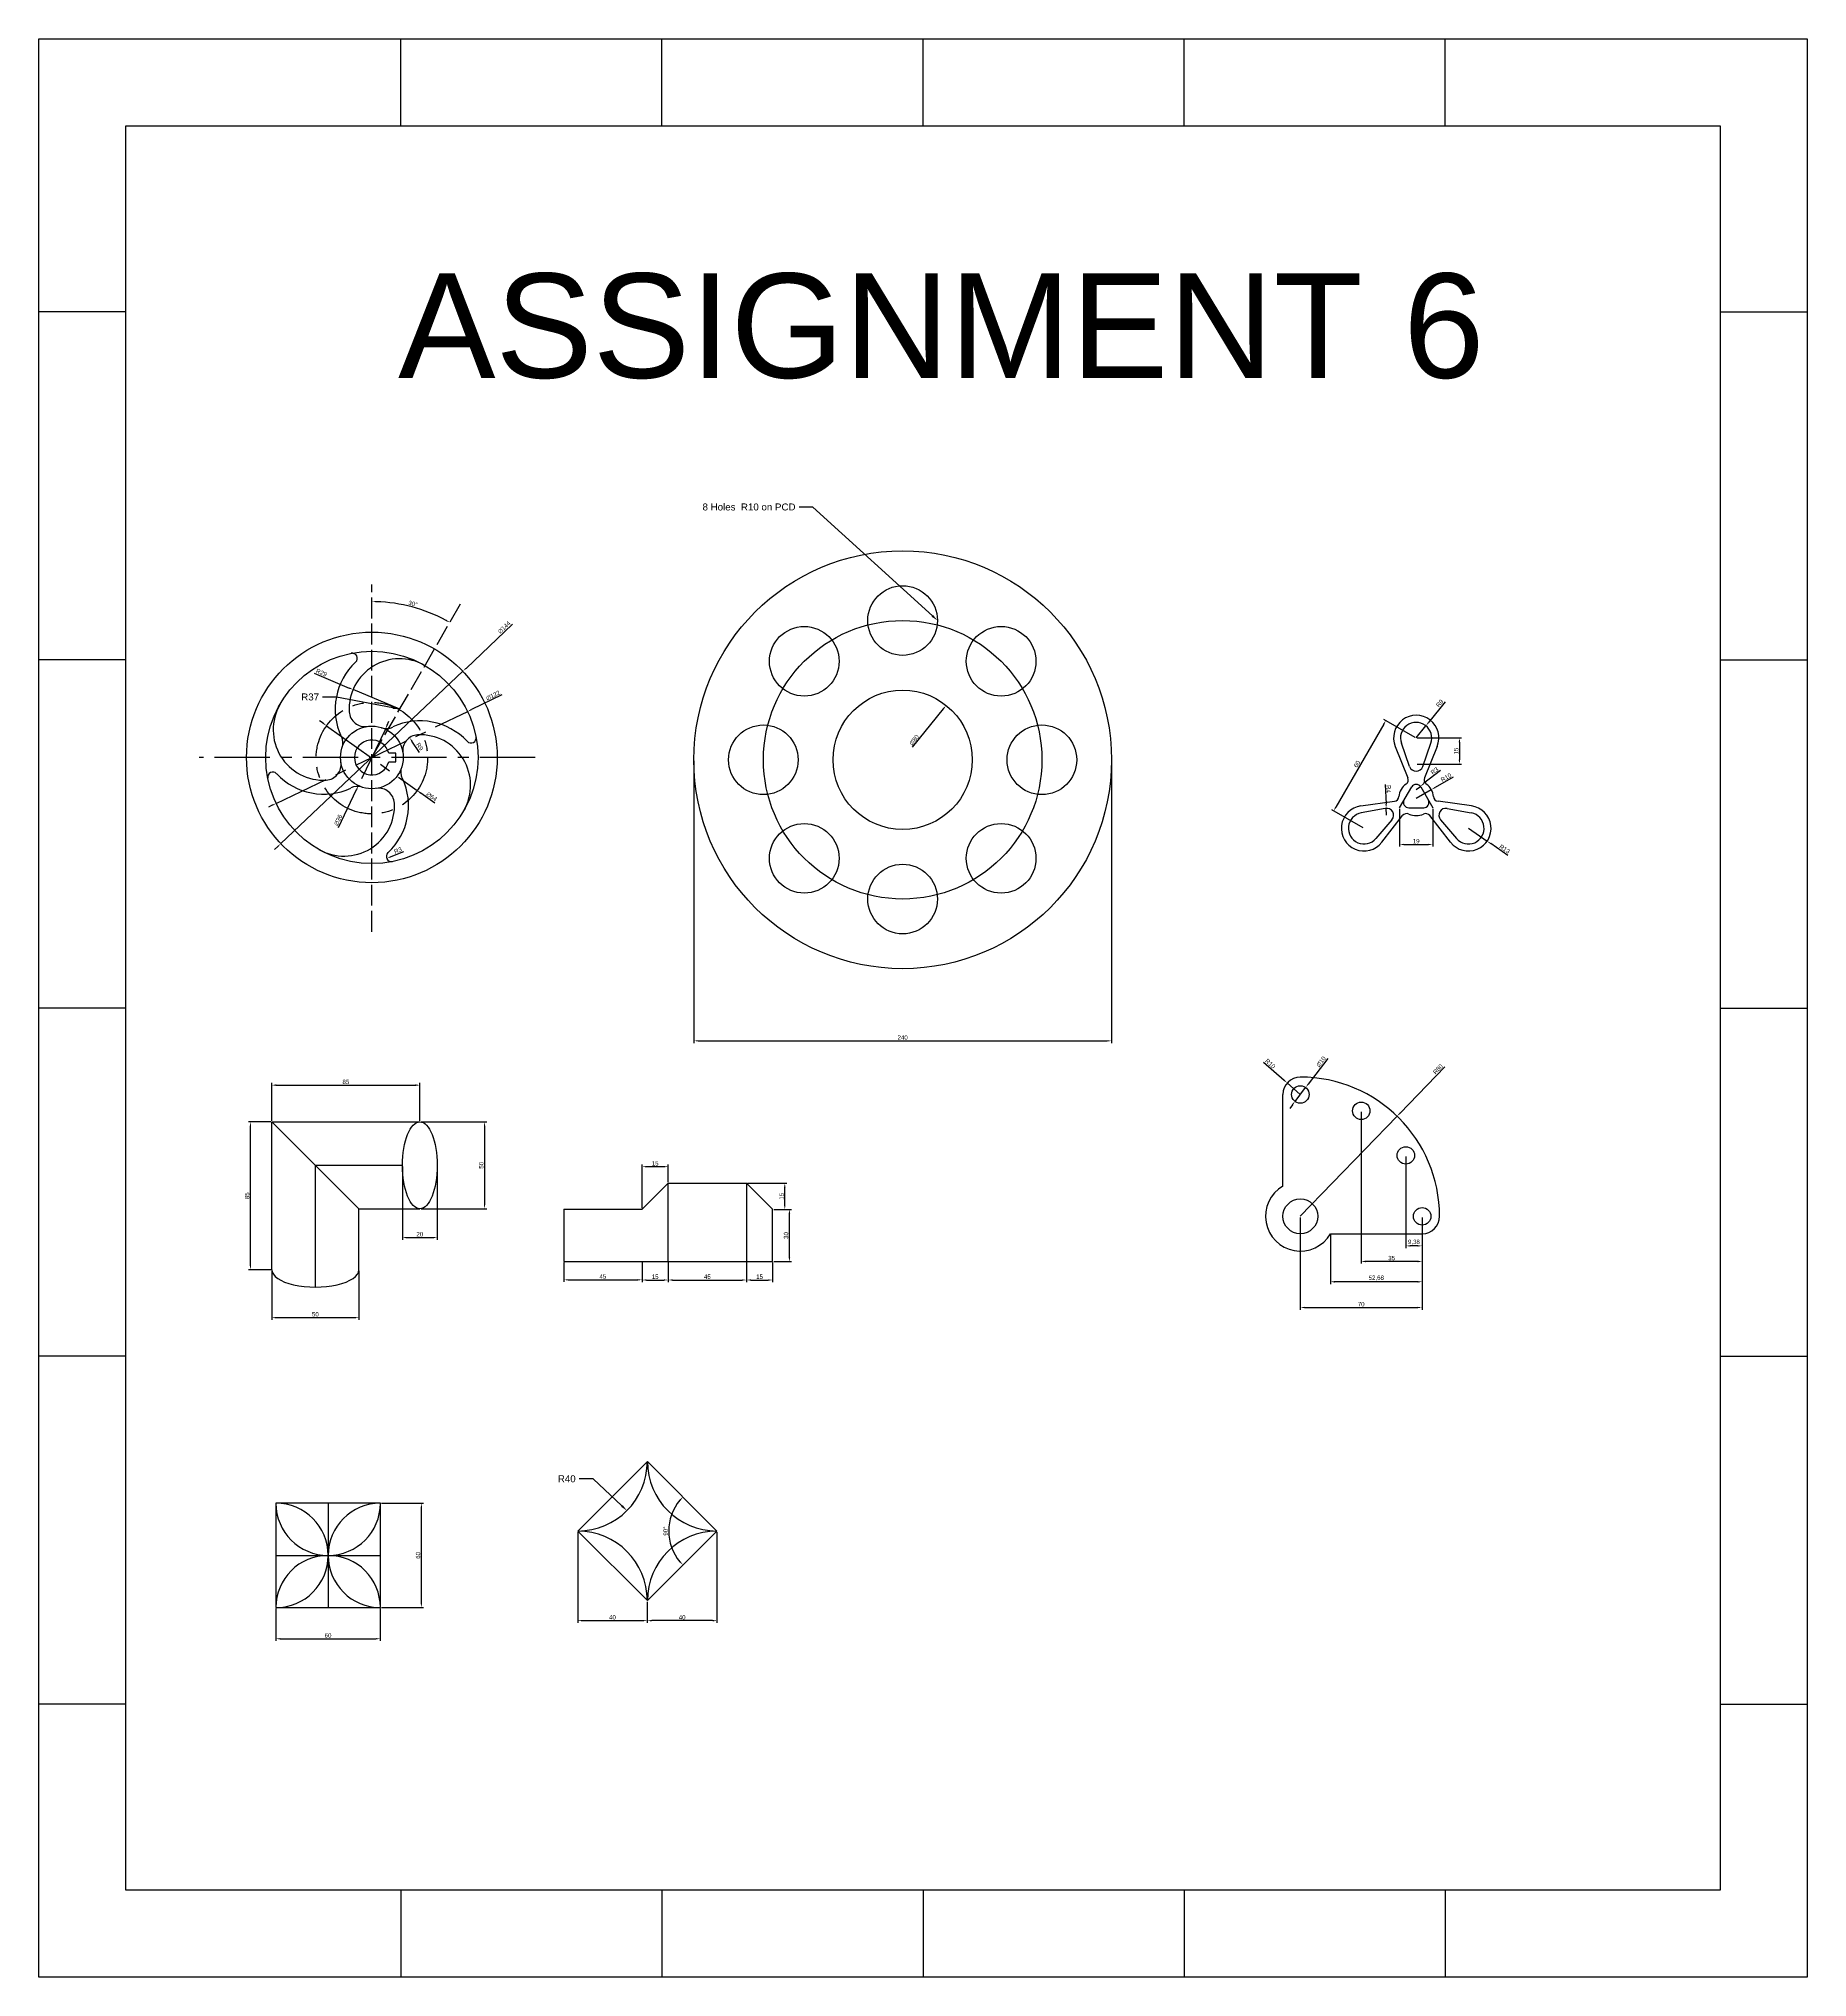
# Model space of a CAD drawing. Header units: millimetres. Extents: x 3467 to 4483, y 937 to 2051.
import ezdxf
from ezdxf import colors
from ezdxf.entities.mleader import LeaderData, LeaderLine
from ezdxf.math import Vec2, Vec3

# ---------------------------------------------------------------- set-up
doc = ezdxf.new("R2010")
doc.units = ezdxf.units.MM
doc.linetypes.add('ACAD_ISO02W100', pattern=[15, 12, -3])
doc.linetypes.add('CENTER', pattern=[50.8, 31.75, -6.35, 6.35, -6.35])
doc.styles.add('Annotative', font='arial.ttf')
doc.styles.get("Standard").update_dxf_attribs({"font": 'arial.ttf'})
doc.dimstyles.new('Annotative', dxfattribs={"dimscale": 0, "dimtxt": 2.5, "dimasz": 2.5, "dimexe": 1.25, "dimexo": 0.625, "dimtad": 1, "dimtxsty": 'Standard', "dimcen": 2.5, "dimadec": 0, "dimazin": 0, "dimtfac": 1, "dimtmove": 0, "dimatfit": 3, "dimfxl": 1, "dimarcsym": 0})
doc.dimstyles.new('ISO-25', dxfattribs={"dimtxt": 2.5, "dimasz": 2.5, "dimexe": 1.25, "dimexo": 0.625, "dimtad": 1, "dimtxsty": 'Standard', "dimcen": 2.5, "dimadec": 0, "dimazin": 0, "dimtfac": 1, "dimtmove": 0, "dimatfit": 3, "dimfxl": 1, "dimarcsym": 0})

# ---------------------------------------------------------------- blocks, each defined once
blk = doc.blocks.new('*U54')
for p, q in [((-3.8, -11.3), (-8.5, 2)), ((3.8, -11.3), (8.5, 2))]:
    blk.add_line(p, q)
for centre, radius, start, end in [((0, 5), 9, 340.5288, 199.4712), ((0, -10), 4, 199.4712, 340.5288)]:
    blk.add_arc(centre, radius, start, end)
blk = doc.blocks.new('*U55')
at = {"color": 0, "linetype": 'ByBlock', "lineweight": -2, "transparency": 16777216}
blk.add_blockref('*U54', (1942.2, 1469.5), dxfattribs=at)
for p, rotation in [((1916.6, 1425.1), 120), ((1967.9, 1425.1), 240)]:
    blk.add_blockref('*U54', p, dxfattribs=dict(at, rotation=rotation))
blk = doc.blocks.new('*D57')
at = {"color": 0, "lineweight": -2, "transparency": 16777216}
for p, q in [((4258.2, 1649.2), (4240.2, 1659.6)), ((4240.1, 1656.8), (4212.6, 1609.2)), ((4228.2, 1597.3), (4210.2, 1607.6))]:
    blk.add_line(p, q, dxfattribs=at)
at = {"color": 0, "transparency": 16777216}
for points in [[(4239.7, 1657), (4240.4, 1656.6), (4241.3, 1659)], [(4212.2, 1609.4), (4212.9, 1609), (4211.3, 1607)]]:
    blk.add_solid(points, dxfattribs=at)
at = {"layer": 'Defpoints', "color": 0, "transparency": 16777216}
for p in [(4258.7, 1648.9), (4211.3, 1607), (4228.7, 1597)]:
    blk.add_point(p, dxfattribs=at)
at = {"color": 0, "transparency": 16777216, "insert": (4224.7, 1633.9), "char_height": 2.5, "attachment_point": 5, "rotation": 60}
blk.add_mtext('60', dxfattribs=at)
blk = doc.blocks.new('*D58')
at = {"color": 0, "lineweight": -2, "transparency": 16777216}
for p, q in [((4259.3, 1648.9), (4284.8, 1648.9)), ((4283.6, 1646.4), (4283.6, 1636.4)), ((4259.3, 1633.9), (4284.8, 1633.9))]:
    blk.add_line(p, q, dxfattribs=at)
at = {"color": 0, "transparency": 16777216}
for points in [[(4283.1, 1646.4), (4284, 1646.4), (4283.6, 1648.9)], [(4283.1, 1636.4), (4284, 1636.4), (4283.6, 1633.9)]]:
    blk.add_solid(points, dxfattribs=at)
at = {"layer": 'Defpoints', "color": 0, "transparency": 16777216}
for p in [(4258.7, 1648.9), (4258.7, 1633.9), (4283.6, 1633.9)]:
    blk.add_point(p, dxfattribs=at)
at = {"color": 0, "transparency": 16777216, "insert": (4281.7, 1641.4), "char_height": 2.5, "attachment_point": 5, "rotation": 90}
blk.add_mtext('15', dxfattribs=at)
blk = doc.blocks.new('*D59')
at = {"color": 0, "lineweight": -2, "transparency": 16777216}
for p, q in [((4275.4, 1669.7), (4265.9, 1657.9)), ((4258.7, 1648.9), (4264.3, 1655.9))]:
    blk.add_line(p, q, dxfattribs=at)
at = {"color": 0, "transparency": 16777216}
blk.add_solid([(4265.6, 1658.2), (4266.2, 1657.6), (4264.3, 1655.9)], dxfattribs=at)
at = {"layer": 'Defpoints', "color": 0, "transparency": 16777216}
for p in [(4258.7, 1648.9), (4264.3, 1655.9)]:
    blk.add_point(p, dxfattribs=at)
at = {"color": 0, "transparency": 16777216, "insert": (4272.2, 1668.8), "char_height": 2.5, "attachment_point": 5, "rotation": 51.2468}
blk.add_mtext('R9', dxfattribs=at)
blk = doc.blocks.new('*D60')
at = {"color": 0, "lineweight": -2, "transparency": 16777216}
for p, q in [((4288.7, 1597), (4299.4, 1589.6)), ((4311.4, 1581.4), (4301.5, 1588.2))]:
    blk.add_line(p, q, dxfattribs=at)
at = {"color": 0, "transparency": 16777216}
blk.add_solid([(4301.7, 1588.6), (4301.3, 1587.9), (4299.4, 1589.6)], dxfattribs=at)
at = {"layer": 'Defpoints', "color": 0, "transparency": 16777216}
for p in [(4288.7, 1597), (4299.4, 1589.6)]:
    blk.add_point(p, dxfattribs=at)
at = {"color": 0, "transparency": 16777216, "insert": (4309.5, 1585.1), "char_height": 2.5, "attachment_point": 5, "rotation": 325.6811}
blk.add_mtext('R13', dxfattribs=at)
blk = doc.blocks.new('*D61')
at = {"color": 0, "lineweight": -2, "transparency": 16777216}
for p, q in [((4249.2, 1608.2), (4249.2, 1586.5)), ((4268.2, 1608.2), (4268.2, 1586.5)), ((4251.7, 1587.7), (4265.7, 1587.7))]:
    blk.add_line(p, q, dxfattribs=at)
at = {"color": 0, "transparency": 16777216}
for points in [[(4251.7, 1588.1), (4251.7, 1587.3), (4249.2, 1587.7)], [(4265.7, 1588.1), (4265.7, 1587.3), (4268.2, 1587.7)]]:
    blk.add_solid(points, dxfattribs=at)
at = {"layer": 'Defpoints', "color": 0, "transparency": 16777216}
for p in [(4249.2, 1608.8), (4268.2, 1608.8), (4268.2, 1587.7)]:
    blk.add_point(p, dxfattribs=at)
at = {"color": 0, "transparency": 16777216, "insert": (4258.7, 1589.6), "char_height": 2.5, "attachment_point": 5}
blk.add_mtext('19', dxfattribs=at)
blk = doc.blocks.new('*D62')
at = {"color": 0, "lineweight": -2, "transparency": 16777216}
for p, q in [((4240.8, 1622.2), (4241.4, 1611)), ((4241.7, 1604.5), (4241.5, 1608.5))]:
    blk.add_line(p, q, dxfattribs=at)
at = {"color": 0, "transparency": 16777216}
blk.add_solid([(4241.8, 1611), (4241, 1610.9), (4241.5, 1608.5)], dxfattribs=at)
at = {"layer": 'Defpoints', "color": 0, "transparency": 16777216}
for p in [(4241.5, 1608.5), (4241.7, 1604.5)]:
    blk.add_point(p, dxfattribs=at)
at = {"color": 0, "transparency": 16777216, "insert": (4242.8, 1619.6), "char_height": 2.5, "attachment_point": 5, "rotation": 272.7792}
blk.add_mtext('R4', dxfattribs=at)
blk = doc.blocks.new('*D63')
at = {"color": 0, "lineweight": -2, "transparency": 16777216}
for p, q in [((4272.6, 1630.2), (4263, 1622.7)), ((4258.7, 1619.3), (4261.1, 1621.1))]:
    blk.add_line(p, q, dxfattribs=at)
at = {"color": 0, "transparency": 16777216}
blk.add_solid([(4262.8, 1623), (4263.3, 1622.3), (4261.1, 1621.1)], dxfattribs=at)
at = {"layer": 'Defpoints', "color": 0, "transparency": 16777216}
for p in [(4258.7, 1619.3), (4261.1, 1621.1)]:
    blk.add_point(p, dxfattribs=at)
at = {"color": 0, "transparency": 16777216, "insert": (4269.3, 1630), "char_height": 2.5, "attachment_point": 5, "rotation": 38.219}
blk.add_mtext('R3', dxfattribs=at)
blk = doc.blocks.new('*D64')
at = {"color": 0, "lineweight": -2, "transparency": 16777216}
for p, q in [((4280, 1626.3), (4269.6, 1620.4)), ((4258.7, 1614.3), (4267.4, 1619.2))]:
    blk.add_line(p, q, dxfattribs=at)
at = {"color": 0, "transparency": 16777216}
blk.add_solid([(4269.4, 1620.8), (4269.8, 1620.1), (4267.4, 1619.2)], dxfattribs=at)
at = {"layer": 'Defpoints', "color": 0, "transparency": 16777216}
for p in [(4267.4, 1619.2), (4258.7, 1614.3)]:
    blk.add_point(p, dxfattribs=at)
at = {"color": 0, "transparency": 16777216, "insert": (4275.9, 1626.2), "char_height": 2.5, "attachment_point": 5, "rotation": 29.4808}
blk.add_mtext('R10', dxfattribs=at)
blk = doc.blocks.new('*D65')
at = {"color": 0, "lineweight": -2, "transparency": 16777216}
for p, q in [((3769, 1347.5), (3769, 1336.4)), ((3814, 1347.5), (3814, 1336.4)), ((3771.5, 1337.6), (3811.5, 1337.6))]:
    blk.add_line(p, q, dxfattribs=at)
at = {"color": 0, "transparency": 16777216}
for points in [[(3771.5, 1338), (3771.5, 1337.2), (3769, 1337.6)], [(3811.5, 1338), (3811.5, 1337.2), (3814, 1337.6)]]:
    blk.add_solid(points, dxfattribs=at)
at = {"layer": 'Defpoints', "color": 0, "transparency": 16777216}
for p in [(3769, 1348.1), (3814, 1348.1), (3814, 1337.6)]:
    blk.add_point(p, dxfattribs=at)
at = {"color": 0, "transparency": 16777216, "insert": (3791.5, 1339.5), "char_height": 2.5, "attachment_point": 5}
blk.add_mtext('45', dxfattribs=at)
blk = doc.blocks.new('*D66')
at = {"color": 0, "lineweight": -2, "transparency": 16777216}
for p, q in [((3814, 1347.5), (3814, 1336.3)), ((3829, 1347.5), (3829, 1336.3)), ((3816.5, 1337.5), (3826.5, 1337.5))]:
    blk.add_line(p, q, dxfattribs=at)
at = {"color": 0, "transparency": 16777216}
for points in [[(3816.5, 1337.9), (3816.5, 1337.1), (3814, 1337.5)], [(3826.5, 1337.9), (3826.5, 1337.1), (3829, 1337.5)]]:
    blk.add_solid(points, dxfattribs=at)
at = {"layer": 'Defpoints', "color": 0, "transparency": 16777216}
for p in [(3814, 1348.1), (3829, 1348.1), (3829, 1337.5)]:
    blk.add_point(p, dxfattribs=at)
at = {"color": 0, "transparency": 16777216, "insert": (3821.5, 1339.4), "char_height": 2.5, "attachment_point": 5}
blk.add_mtext('15', dxfattribs=at)
blk = doc.blocks.new('*D67')
at = {"color": 0, "lineweight": -2, "transparency": 16777216}
for p, q in [((3829, 1347.5), (3829, 1336.3)), ((3874, 1347.5), (3874, 1336.3)), ((3831.5, 1337.5), (3871.5, 1337.5))]:
    blk.add_line(p, q, dxfattribs=at)
at = {"color": 0, "transparency": 16777216}
for points in [[(3831.5, 1337.9), (3831.5, 1337.1), (3829, 1337.5)], [(3871.5, 1337.9), (3871.5, 1337.1), (3874, 1337.5)]]:
    blk.add_solid(points, dxfattribs=at)
at = {"layer": 'Defpoints', "color": 0, "transparency": 16777216}
for p in [(3829, 1348.1), (3874, 1348.1), (3874, 1337.5)]:
    blk.add_point(p, dxfattribs=at)
at = {"color": 0, "transparency": 16777216, "insert": (3851.5, 1339.4), "char_height": 2.5, "attachment_point": 5}
blk.add_mtext('45', dxfattribs=at)
blk = doc.blocks.new('*D68')
at = {"color": 0, "lineweight": -2, "transparency": 16777216}
for p, q in [((3874, 1347.5), (3874, 1336.3)), ((3889, 1347.5), (3889, 1336.3)), ((3876.5, 1337.5), (3886.5, 1337.5))]:
    blk.add_line(p, q, dxfattribs=at)
at = {"color": 0, "transparency": 16777216}
for points in [[(3876.5, 1337.9), (3876.5, 1337.1), (3874, 1337.5)], [(3886.5, 1337.9), (3886.5, 1337.1), (3889, 1337.5)]]:
    blk.add_solid(points, dxfattribs=at)
at = {"layer": 'Defpoints', "color": 0, "transparency": 16777216}
for p in [(3874, 1348.1), (3889, 1348.1), (3889, 1337.5)]:
    blk.add_point(p, dxfattribs=at)
at = {"color": 0, "transparency": 16777216, "insert": (3881.5, 1339.4), "char_height": 2.5, "attachment_point": 5}
blk.add_mtext('15', dxfattribs=at)
blk = doc.blocks.new('*D69')
at = {"color": 0, "lineweight": -2, "transparency": 16777216}
for p, q in [((3889.6, 1378.1), (3899.9, 1378.1)), ((3898.6, 1350.6), (3898.6, 1375.6)), ((3889.6, 1348.1), (3899.9, 1348.1))]:
    blk.add_line(p, q, dxfattribs=at)
at = {"color": 0, "transparency": 16777216}
for points in [[(3898.2, 1375.6), (3899.1, 1375.6), (3898.6, 1378.1)], [(3898.2, 1350.6), (3899.1, 1350.6), (3898.6, 1348.1)]]:
    blk.add_solid(points, dxfattribs=at)
at = {"layer": 'Defpoints', "color": 0, "transparency": 16777216}
for p in [(3889, 1378.1), (3898.6, 1378.1), (3889, 1348.1)]:
    blk.add_point(p, dxfattribs=at)
at = {"color": 0, "transparency": 16777216, "insert": (3896.7, 1363.1), "char_height": 2.5, "attachment_point": 5, "rotation": 90}
blk.add_mtext('30', dxfattribs=at)
blk = doc.blocks.new('*D70')
at = {"color": 0, "lineweight": -2, "transparency": 16777216}
for p, q in [((3814, 1378.8), (3814, 1403.9)), ((3829, 1393.8), (3829, 1403.9)), ((3826.5, 1402.6), (3816.5, 1402.6))]:
    blk.add_line(p, q, dxfattribs=at)
at = {"color": 0, "transparency": 16777216}
for points in [[(3816.5, 1403), (3816.5, 1402.2), (3814, 1402.6)], [(3826.5, 1403), (3826.5, 1402.2), (3829, 1402.6)]]:
    blk.add_solid(points, dxfattribs=at)
at = {"layer": 'Defpoints', "color": 0, "transparency": 16777216}
for p in [(3814, 1402.6), (3829, 1393.1), (3814, 1378.1)]:
    blk.add_point(p, dxfattribs=at)
at = {"color": 0, "transparency": 16777216, "insert": (3821.5, 1404.5), "char_height": 2.5, "attachment_point": 5}
blk.add_mtext('15', dxfattribs=at)
blk = doc.blocks.new('*D71')
at = {"color": 0, "lineweight": -2, "transparency": 16777216}
for p, q in [((3874.6, 1393.1), (3897.2, 1393.1)), ((3896, 1380.6), (3896, 1390.6)), ((3889.6, 1378.1), (3897.2, 1378.1))]:
    blk.add_line(p, q, dxfattribs=at)
at = {"color": 0, "transparency": 16777216}
for points in [[(3895.5, 1390.6), (3896.4, 1390.6), (3896, 1393.1)], [(3895.5, 1380.6), (3896.4, 1380.6), (3896, 1378.1)]]:
    blk.add_solid(points, dxfattribs=at)
at = {"layer": 'Defpoints', "color": 0, "transparency": 16777216}
for p in [(3874, 1393.1), (3896, 1393.1), (3889, 1378.1)]:
    blk.add_point(p, dxfattribs=at)
at = {"color": 0, "transparency": 16777216, "insert": (3894.1, 1385.6), "char_height": 2.5, "attachment_point": 5, "rotation": 90}
blk.add_mtext('15', dxfattribs=at)
blk = doc.blocks.new('*D72')
at = {"color": 0, "lineweight": -2, "transparency": 16777216}
for p, q in [((3601.3, 1429), (3601.3, 1450.7)), ((3603.8, 1449.4), (3683.8, 1449.4)), ((3686.3, 1429), (3686.3, 1450.7))]:
    blk.add_line(p, q, dxfattribs=at)
at = {"color": 0, "transparency": 16777216}
for points in [[(3603.8, 1449.9), (3603.8, 1449), (3601.3, 1449.4)], [(3683.8, 1449.9), (3683.8, 1449), (3686.3, 1449.4)]]:
    blk.add_solid(points, dxfattribs=at)
at = {"layer": 'Defpoints', "color": 0, "transparency": 16777216}
for p in [(3686.3, 1449.4), (3601.3, 1428.4), (3686.3, 1428.4)]:
    blk.add_point(p, dxfattribs=at)
at = {"color": 0, "transparency": 16777216, "insert": (3643.8, 1451.3), "char_height": 2.5, "attachment_point": 5}
blk.add_mtext('85', dxfattribs=at)
blk = doc.blocks.new('*D73')
at = {"color": 0, "lineweight": -2, "transparency": 16777216}
for p, q in [((3600.7, 1428.4), (3587.8, 1428.4)), ((3589, 1345.9), (3589, 1425.9)), ((3600.7, 1343.4), (3587.8, 1343.4))]:
    blk.add_line(p, q, dxfattribs=at)
at = {"color": 0, "transparency": 16777216}
for points in [[(3588.6, 1425.9), (3589.4, 1425.9), (3589, 1428.4)], [(3588.6, 1345.9), (3589.4, 1345.9), (3589, 1343.4)]]:
    blk.add_solid(points, dxfattribs=at)
at = {"layer": 'Defpoints', "color": 0, "transparency": 16777216}
for p in [(3589, 1428.4), (3601.3, 1428.4), (3601.3, 1343.4)]:
    blk.add_point(p, dxfattribs=at)
at = {"color": 0, "transparency": 16777216, "insert": (3587.1, 1385.9), "char_height": 2.5, "attachment_point": 5, "rotation": 90}
blk.add_mtext('85', dxfattribs=at)
blk = doc.blocks.new('*D74')
at = {"color": 0, "lineweight": -2, "transparency": 16777216}
for p, q in [((3601.3, 1342.8), (3601.3, 1314.6)), ((3651.3, 1342.8), (3651.3, 1314.6)), ((3603.8, 1315.9), (3648.8, 1315.9))]:
    blk.add_line(p, q, dxfattribs=at)
at = {"color": 0, "transparency": 16777216}
for points in [[(3603.8, 1316.3), (3603.8, 1315.4), (3601.3, 1315.9)], [(3648.8, 1316.3), (3648.8, 1315.4), (3651.3, 1315.9)]]:
    blk.add_solid(points, dxfattribs=at)
at = {"layer": 'Defpoints', "color": 0, "transparency": 16777216}
for p in [(3601.3, 1343.4), (3651.3, 1343.4), (3651.3, 1315.9)]:
    blk.add_point(p, dxfattribs=at)
at = {"color": 0, "transparency": 16777216, "insert": (3626.3, 1317.8), "char_height": 2.5, "attachment_point": 5}
blk.add_mtext('50', dxfattribs=at)
blk = doc.blocks.new('*D75')
at = {"color": 0, "lineweight": -2, "transparency": 16777216}
for p, q in [((3687, 1428.4), (3724.8, 1428.4)), ((3723.5, 1425.9), (3723.5, 1380.9)), ((3687, 1378.4), (3724.8, 1378.4))]:
    blk.add_line(p, q, dxfattribs=at)
at = {"color": 0, "transparency": 16777216}
for points in [[(3723.1, 1425.9), (3723.9, 1425.9), (3723.5, 1428.4)], [(3723.1, 1380.9), (3723.9, 1380.9), (3723.5, 1378.4)]]:
    blk.add_solid(points, dxfattribs=at)
at = {"layer": 'Defpoints', "color": 0, "transparency": 16777216}
for p in [(3686.3, 1428.4), (3686.3, 1378.4), (3723.5, 1378.4)]:
    blk.add_point(p, dxfattribs=at)
at = {"color": 0, "transparency": 16777216, "insert": (3721.6, 1403.4), "char_height": 2.5, "attachment_point": 5, "rotation": 90}
blk.add_mtext('50', dxfattribs=at)
blk = doc.blocks.new('*D83')
at = {"color": 0, "lineweight": -2, "transparency": 16777216}
for p, q in [((3676.3, 1402.8), (3676.3, 1360.6)), ((3696.3, 1402.8), (3696.3, 1360.6)), ((3678.8, 1361.9), (3693.8, 1361.9))]:
    blk.add_line(p, q, dxfattribs=at)
at = {"color": 0, "transparency": 16777216}
for points in [[(3678.8, 1362.3), (3678.8, 1361.4), (3676.3, 1361.9)], [(3693.8, 1362.3), (3693.8, 1361.4), (3696.3, 1361.9)]]:
    blk.add_solid(points, dxfattribs=at)
at = {"layer": 'Defpoints', "color": 0, "transparency": 16777216}
for p in [(3676.3, 1403.4), (3696.3, 1403.4), (3696.3, 1361.9)]:
    blk.add_point(p, dxfattribs=at)
at = {"color": 0, "transparency": 16777216, "insert": (3686.3, 1363.8), "char_height": 2.5, "attachment_point": 5}
blk.add_mtext('20', dxfattribs=at)
blk = doc.blocks.new('*D84')
at = {"color": 0, "lineweight": -2, "transparency": 16777216}
for p, q in [((3664.3, 1209.3), (3688.5, 1209.3)), ((3687.2, 1151.8), (3687.2, 1206.8)), ((3664.3, 1149.3), (3688.5, 1149.3))]:
    blk.add_line(p, q, dxfattribs=at)
at = {"color": 0, "transparency": 16777216}
for points in [[(3686.8, 1206.8), (3687.6, 1206.8), (3687.2, 1209.3)], [(3686.8, 1151.8), (3687.6, 1151.8), (3687.2, 1149.3)]]:
    blk.add_solid(points, dxfattribs=at)
at = {"layer": 'Defpoints', "color": 0, "transparency": 16777216}
for p in [(3663.6, 1209.3), (3687.2, 1209.3), (3663.6, 1149.3)]:
    blk.add_point(p, dxfattribs=at)
at = {"color": 0, "transparency": 16777216, "insert": (3685.3, 1179.3), "char_height": 2.5, "attachment_point": 5, "rotation": 90}
blk.add_mtext('60', dxfattribs=at)
blk = doc.blocks.new('*D85')
at = {"color": 0, "lineweight": -2, "transparency": 16777216}
for p, q in [((3603.6, 1148.7), (3603.6, 1130.2)), ((3663.6, 1148.7), (3663.6, 1130.2)), ((3606.1, 1131.4), (3661.1, 1131.4))]:
    blk.add_line(p, q, dxfattribs=at)
at = {"color": 0, "transparency": 16777216}
for points in [[(3606.1, 1131.8), (3606.1, 1131), (3603.6, 1131.4)], [(3661.1, 1131.8), (3661.1, 1131), (3663.6, 1131.4)]]:
    blk.add_solid(points, dxfattribs=at)
at = {"layer": 'Defpoints', "color": 0, "transparency": 16777216}
for p in [(3603.6, 1149.3), (3663.6, 1149.3), (3663.6, 1131.4)]:
    blk.add_point(p, dxfattribs=at)
at = {"color": 0, "transparency": 16777216, "insert": (3633.6, 1133.3), "char_height": 2.5, "attachment_point": 5}
blk.add_mtext('60', dxfattribs=at)
blk = doc.blocks.new('*D86')
at = {"color": 0, "lineweight": -2, "transparency": 16777216}
for p, q in [((3777, 1192.7), (3777, 1140.5)), ((3817, 1152.7), (3817, 1140.5)), ((3779.5, 1141.8), (3814.5, 1141.8))]:
    blk.add_line(p, q, dxfattribs=at)
at = {"color": 0, "transparency": 16777216}
for points in [[(3779.5, 1142.2), (3779.5, 1141.4), (3777, 1141.8)], [(3814.5, 1142.2), (3814.5, 1141.4), (3817, 1141.8)]]:
    blk.add_solid(points, dxfattribs=at)
at = {"layer": 'Defpoints', "color": 0, "transparency": 16777216}
for p in [(3777, 1193.3), (3817, 1153.3), (3817, 1141.8)]:
    blk.add_point(p, dxfattribs=at)
at = {"color": 0, "transparency": 16777216, "insert": (3797, 1143.7), "char_height": 2.5, "attachment_point": 5}
blk.add_mtext('40', dxfattribs=at)
blk = doc.blocks.new('*D87')
at = {"color": 0, "lineweight": -2, "transparency": 16777216}
for p, q in [((3857, 1192.7), (3857, 1140.5)), ((3817, 1152.7), (3817, 1140.5)), ((3854.5, 1141.8), (3819.5, 1141.8))]:
    blk.add_line(p, q, dxfattribs=at)
at = {"color": 0, "transparency": 16777216}
for points in [[(3819.5, 1142.2), (3819.5, 1141.3), (3817, 1141.8)], [(3854.5, 1142.2), (3854.5, 1141.3), (3857, 1141.8)]]:
    blk.add_solid(points, dxfattribs=at)
at = {"layer": 'Defpoints', "color": 0, "transparency": 16777216}
for p in [(3857, 1193.3), (3817, 1153.3), (3817, 1141.8)]:
    blk.add_point(p, dxfattribs=at)
at = {"color": 0, "transparency": 16777216, "insert": (3837, 1143.7), "char_height": 2.5, "attachment_point": 5}
blk.add_mtext('40', dxfattribs=at)
blk = doc.blocks.new('*D88')
at = {"color": 0, "lineweight": -2, "transparency": 16777216}
blk.add_arc((3857, 1193.3), 27.7, 140.182, 219.818, dxfattribs=at)
at = {"color": 0, "transparency": 16777216}
for points in [[(3835.5, 1211.3), (3836.1, 1210.7), (3837.5, 1212.9)], [(3836.1, 1175.9), (3835.5, 1175.3), (3837.5, 1173.8)]]:
    blk.add_solid(points, dxfattribs=at)
at = {"layer": 'Defpoints', "color": 0, "transparency": 16777216}
for p in [(3817, 1233.3), (3830.3, 1200.5), (3857, 1193.3), (3857, 1193.3), (3817, 1153.3)]:
    blk.add_point(p, dxfattribs=at)
at = {"color": 0, "transparency": 16777216, "insert": (3827.5, 1193.3), "char_height": 2.5, "attachment_point": 5, "rotation": 90}
blk.add_mtext('90°', dxfattribs=at)
blk = doc.blocks.new('*U50')
blk.add_circle((0, 0), 20)
blk = doc.blocks.new('*U51')
at = {"color": 0, "linetype": 'ByBlock', "lineweight": -2, "transparency": 16777216}
blk.add_blockref('*U50', (1393.2, 335.5), dxfattribs=at)
for p, rotation in [((1336.7, 312.1), 45.00000000000001), ((1449.8, 312.1), 315), ((1313.2, 255.5), 90), ((1473.2, 255.5), 270), ((1336.7, 198.9), 135), ((1449.8, 198.9), 225), ((1393.2, 175.5), 180)]:
    blk.add_blockref('*U50', p, dxfattribs=dict(at, rotation=rotation))
blk = doc.blocks.new('*D89')
at = {"color": 0, "lineweight": -2, "transparency": 16777216}
blk.add_line((3969.4, 1643.6), (3987.1, 1665.7), dxfattribs=at)
at = {"color": 0, "transparency": 16777216}
blk.add_solid([(3986.8, 1665.9), (3987.4, 1665.4), (3988.6, 1667.6)], dxfattribs=at)
at = {"layer": 'Defpoints', "color": 0, "transparency": 16777216}
for p in [(3988.6, 1667.6), (3938.8, 1605.1)]:
    blk.add_point(p, dxfattribs=at)
at = {"color": 0, "transparency": 16777216, "insert": (3970.3, 1647.7), "char_height": 2.5, "attachment_point": 5, "rotation": 51.4143}
blk.add_mtext('∅80', dxfattribs=at)
blk = doc.blocks.new('*D90')
at = {"color": 0, "lineweight": -2, "transparency": 16777216}
for p, q in [((3843.7, 1635.7), (3843.7, 1473.6)), ((4083.7, 1635.7), (4083.7, 1473.6)), ((3846.2, 1474.9), (4081.2, 1474.9))]:
    blk.add_line(p, q, dxfattribs=at)
at = {"color": 0, "transparency": 16777216}
for points in [[(3846.2, 1475.3), (3846.2, 1474.5), (3843.7, 1474.9)], [(4081.2, 1475.3), (4081.2, 1474.5), (4083.7, 1474.9)]]:
    blk.add_solid(points, dxfattribs=at)
at = {"layer": 'Defpoints', "color": 0, "transparency": 16777216}
for p in [(3843.7, 1636.4), (4083.7, 1636.4), (4083.7, 1474.9)]:
    blk.add_point(p, dxfattribs=at)
at = {"color": 0, "transparency": 16777216, "insert": (3963.7, 1476.8), "char_height": 2.5, "attachment_point": 5}
blk.add_mtext('240', dxfattribs=at)
blk = doc.blocks.new('*U52')
for centre, radius, start, end in [((11.2, -5), 29, 60, 182.886), ((-16.1, 24.2), 3, 313.1982, 101.3162), ((11.2, -5), 37, 133.1982, 204.9802), ((-8.7, -6), 9, 182.886, 278.4652), ((-30.4, -24.4), 9, 342.1264, 24.9802)]:
    blk.add_arc(centre, radius, start, end)
blk = doc.blocks.new('*U53')
at = {"color": 0, "linetype": 'ByBlock', "lineweight": -2, "transparency": 16777216}
blk.add_blockref('*U52', (756.3, 358.6), dxfattribs=at)
for p, rotation in [((718.9, 330.6), 90), ((784.3, 321.1), 270), ((746.8, 293.2), 180)]:
    blk.add_blockref('*U52', p, dxfattribs=dict(at, rotation=rotation))
blk = doc.blocks.new('*D91')
at = {"color": 0, "lineweight": -2, "transparency": 16777216}
for p, q in [((3739.6, 1714.2), (3712.9, 1688.9)), ((3606.5, 1588.2), (3711, 1687.2)), ((3604.7, 1586.5), (3602.8, 1584.8))]:
    blk.add_line(p, q, dxfattribs=at)
at = {"color": 0, "transparency": 16777216}
for points in [[(3712.6, 1689.2), (3713.1, 1688.6), (3711, 1687.2)], [(3604.4, 1586.8), (3604.9, 1586.2), (3606.5, 1588.2)]]:
    blk.add_solid(points, dxfattribs=at)
at = {"layer": 'Defpoints', "color": 0, "transparency": 16777216}
for p in [(3711, 1687.2), (3606.5, 1588.2)]:
    blk.add_point(p, dxfattribs=at)
at = {"color": 0, "transparency": 16777216, "insert": (3734.8, 1712.4), "char_height": 2.5, "attachment_point": 5, "rotation": 43.4326}
blk.add_mtext('∅144', dxfattribs=at)
blk = doc.blocks.new('*D92')
at = {"color": 0, "lineweight": -2, "transparency": 16777216}
blk.add_arc((3658.8, 1637.7), 89.5, 61.5997, 88.4003, dxfattribs=at)
at = {"color": 0, "transparency": 16777216}
for points in [[(3661.3, 1726.8), (3661.3, 1727.6), (3658.8, 1727.3)], [(3701.6, 1716.8), (3701.1, 1716.1), (3703.5, 1715.3)]]:
    blk.add_solid(points, dxfattribs=at)
at = {"layer": 'Defpoints', "color": 0, "transparency": 16777216}
for p in [(3658.8, 1737), (3710, 1726.5), (3689.4, 1721.9), (3658.8, 1637.7), (3658.8, 1537.6)]:
    blk.add_point(p, dxfattribs=at)
at = {"color": 0, "transparency": 16777216, "insert": (3682.4, 1726), "char_height": 2.5, "attachment_point": 5, "rotation": 345}
blk.add_mtext('30°', dxfattribs=at)
blk = doc.blocks.new('*D93')
at = {"color": 0, "lineweight": -2, "transparency": 16777216}
for p, q in [((3625.7, 1686.1), (3645.7, 1677.6)), ((3674.8, 1665.4), (3648, 1676.7))]:
    blk.add_line(p, q, dxfattribs=at)
at = {"color": 0, "transparency": 16777216}
blk.add_solid([(3645.9, 1678), (3645.6, 1677.2), (3648, 1676.7)], dxfattribs=at)
at = {"layer": 'Defpoints', "color": 0, "transparency": 16777216}
for p in [(3648, 1676.7), (3674.8, 1665.4)]:
    blk.add_point(p, dxfattribs=at)
at = {"color": 0, "transparency": 16777216, "insert": (3629.8, 1686.4), "char_height": 2.5, "attachment_point": 5, "rotation": 337.1842}
blk.add_mtext('R29', dxfattribs=at)
blk = doc.blocks.new('*D94')
at = {"color": 0, "lineweight": -2, "transparency": 16777216}
blk.add_line((3686.2, 1640.6), (3681.8, 1647.1), dxfattribs=at)
at = {"color": 0, "transparency": 16777216}
blk.add_solid([(3682.2, 1647.3), (3681.5, 1646.8), (3680.4, 1649.1)], dxfattribs=at)
at = {"layer": 'Defpoints', "color": 0, "transparency": 16777216}
for p in [(3680.4, 1649.1), (3685.5, 1641.7)]:
    blk.add_point(p, dxfattribs=at)
at = {"color": 0, "transparency": 16777216, "insert": (3686.3, 1643.9), "char_height": 2.5, "attachment_point": 5, "rotation": 304.0272}
blk.add_mtext('R9', dxfattribs=at)
blk = doc.blocks.new('*D95')
at = {"color": 0, "linetype": 'CENTER', "lineweight": -2, "transparency": 16777216}
for p, q in [((3630.7, 1657.4), (3628.7, 1658.8)), ((3632.7, 1655.9), (3684.8, 1618.7)), ((3695, 1611.4), (3686.8, 1617.2))]:
    blk.add_line(p, q, dxfattribs=at)
at = {"color": 0, "linetype": 'CENTER', "transparency": 16777216}
for points in [[(3630.9, 1657.7), (3630.5, 1657), (3632.7, 1655.9)], [(3687.1, 1617.6), (3686.6, 1616.9), (3684.8, 1618.7)]]:
    blk.add_solid(points, dxfattribs=at)
at = {"layer": 'Defpoints', "color": 0, "linetype": 'CENTER', "transparency": 16777216}
for p in [(3632.7, 1655.9), (3684.8, 1618.7)]:
    blk.add_point(p, dxfattribs=at)
at = {"color": 0, "linetype": 'CENTER', "transparency": 16777216, "insert": (3693.1, 1615.2), "char_height": 2.5, "attachment_point": 5, "rotation": 324.4207}
blk.add_mtext('∅64', dxfattribs=at)
blk = doc.blocks.new('*D96')
at = {"color": 0, "linetype": 'CENTER', "lineweight": -2, "transparency": 16777216}
blk.add_line((3676.9, 1583.5), (3669.7, 1580.6), dxfattribs=at)
at = {"color": 0, "linetype": 'CENTER', "transparency": 16777216}
blk.add_solid([(3669.5, 1581), (3669.8, 1580.3), (3667.4, 1579.7)], dxfattribs=at)
at = {"layer": 'Defpoints', "color": 0, "linetype": 'CENTER', "transparency": 16777216}
for p in [(3667.4, 1579.7), (3670.1, 1580.8)]:
    blk.add_point(p, dxfattribs=at)
at = {"color": 0, "linetype": 'CENTER', "transparency": 16777216, "insert": (3673.7, 1584.3), "char_height": 2.5, "attachment_point": 5, "rotation": 21.8315}
blk.add_mtext('R3', dxfattribs=at)
blk = doc.blocks.new('*D97')
at = {"color": 0, "linetype": 'CENTER', "lineweight": -2, "transparency": 16777216}
for p, q in [((3666.5, 1654), (3651, 1621.5)), ((3667.6, 1656.2), (3668.6, 1658.5)), ((3639.6, 1597.5), (3649.9, 1619.2))]:
    blk.add_line(p, q, dxfattribs=at)
at = {"color": 0, "linetype": 'CENTER', "transparency": 16777216}
for points in [[(3667.2, 1656.4), (3667.9, 1656), (3666.5, 1654)], [(3649.6, 1619.4), (3650.3, 1619), (3651, 1621.5)]]:
    blk.add_solid(points, dxfattribs=at)
at = {"layer": 'Defpoints', "color": 0, "linetype": 'CENTER', "transparency": 16777216}
for p in [(3666.5, 1654), (3651, 1621.5)]:
    blk.add_point(p, dxfattribs=at)
at = {"color": 0, "linetype": 'CENTER', "transparency": 16777216, "insert": (3639.4, 1601.7), "char_height": 2.5, "attachment_point": 5, "rotation": 64.5412}
blk.add_mtext('∅36', dxfattribs=at)
blk = doc.blocks.new('*D98')
at = {"color": 0, "linetype": 'CENTER', "lineweight": -2, "transparency": 16777216}
for p, q in [((3733.5, 1673.6), (3716, 1665.2)), ((3603.8, 1611.3), (3713.8, 1664.1)), ((3601.5, 1610.2), (3599.3, 1609.2))]:
    blk.add_line(p, q, dxfattribs=at)
at = {"color": 0, "linetype": 'CENTER', "transparency": 16777216}
for points in [[(3715.8, 1665.6), (3716.2, 1664.8), (3713.8, 1664.1)], [(3601.3, 1610.6), (3601.7, 1609.9), (3603.8, 1611.3)]]:
    blk.add_solid(points, dxfattribs=at)
at = {"layer": 'Defpoints', "color": 0, "linetype": 'CENTER', "transparency": 16777216}
for p in [(3713.8, 1664.1), (3603.8, 1611.3)]:
    blk.add_point(p, dxfattribs=at)
at = {"color": 0, "linetype": 'CENTER', "transparency": 16777216, "insert": (3728.4, 1673.3), "char_height": 2.5, "attachment_point": 5, "rotation": 25.6343}
blk.add_mtext('∅122', dxfattribs=at)
blk = doc.blocks.new('*D76')
at = {"color": 0, "lineweight": -2, "transparency": 16777216}
for p, q in [((4275.1, 1459.9), (4249.5, 1433.4)), ((4192.1, 1374.1), (4247.7, 1431.6))]:
    blk.add_line(p, q, dxfattribs=at)
at = {"color": 0, "transparency": 16777216}
blk.add_solid([(4249.2, 1433.7), (4249.8, 1433.1), (4247.7, 1431.6)], dxfattribs=at)
at = {"layer": 'Defpoints', "color": 0, "transparency": 16777216}
for p in [(4247.7, 1431.6), (4192.1, 1374.1)]:
    blk.add_point(p, dxfattribs=at)
at = {"color": 0, "transparency": 16777216, "insert": (4271.2, 1458.6), "char_height": 2.5, "attachment_point": 5, "rotation": 45.9762}
blk.add_mtext('R80', dxfattribs=at)
blk = doc.blocks.new('*D77')
at = {"color": 0, "lineweight": -2, "transparency": 16777216}
for p, q in [((4171, 1462.7), (4182.8, 1452.3)), ((4192.1, 1444.1), (4184.6, 1450.7))]:
    blk.add_line(p, q, dxfattribs=at)
at = {"color": 0, "transparency": 16777216}
blk.add_solid([(4183, 1452.7), (4182.5, 1452), (4184.6, 1450.7)], dxfattribs=at)
at = {"layer": 'Defpoints', "color": 0, "transparency": 16777216}
for p in [(4184.6, 1450.7), (4192.1, 1444.1)]:
    blk.add_point(p, dxfattribs=at)
at = {"color": 0, "transparency": 16777216, "insert": (4174.9, 1461.8), "char_height": 2.5, "attachment_point": 5, "rotation": 318.6151}
blk.add_mtext('R10', dxfattribs=at)
blk = doc.blocks.new('*D78')
at = {"color": 0, "lineweight": -2, "transparency": 16777216}
for p, q in [((4207.9, 1464.7), (4196.7, 1450)), ((4189.1, 1440.1), (4195.2, 1448)), ((4187.6, 1438.1), (4186.1, 1436.1))]:
    blk.add_line(p, q, dxfattribs=at)
at = {"color": 0, "transparency": 16777216}
for points in [[(4196.4, 1450.3), (4197, 1449.8), (4195.2, 1448)], [(4187.2, 1438.4), (4187.9, 1437.9), (4189.1, 1440.1)]]:
    blk.add_solid(points, dxfattribs=at)
at = {"layer": 'Defpoints', "color": 0, "transparency": 16777216}
for p in [(4195.2, 1448), (4189.1, 1440.1)]:
    blk.add_point(p, dxfattribs=at)
at = {"color": 0, "transparency": 16777216, "insert": (4204.1, 1462.9), "char_height": 2.5, "attachment_point": 5, "rotation": 52.5423}
blk.add_mtext('∅10', dxfattribs=at)
blk = doc.blocks.new('*D79')
at = {"color": 0, "lineweight": -2, "transparency": 16777216}
for p, q in [((4192.1, 1373.5), (4192.1, 1320.4)), ((4262.1, 1373.5), (4262.1, 1320.4)), ((4194.6, 1321.7), (4259.6, 1321.7))]:
    blk.add_line(p, q, dxfattribs=at)
at = {"color": 0, "transparency": 16777216}
for points in [[(4194.6, 1322.1), (4194.6, 1321.3), (4192.1, 1321.7)], [(4259.6, 1322.1), (4259.6, 1321.3), (4262.1, 1321.7)]]:
    blk.add_solid(points, dxfattribs=at)
at = {"layer": 'Defpoints', "color": 0, "transparency": 16777216}
for p in [(4192.1, 1374.1), (4262.1, 1374.1), (4262.1, 1321.7)]:
    blk.add_point(p, dxfattribs=at)
at = {"color": 0, "transparency": 16777216, "insert": (4227.1, 1323.6), "char_height": 2.5, "attachment_point": 5}
blk.add_mtext('70', dxfattribs=at)
blk = doc.blocks.new('*D80')
at = {"color": 0, "lineweight": -2, "transparency": 16777216}
for p, q in [((4262.1, 1373.5), (4262.1, 1335.2)), ((4209.5, 1363.5), (4209.5, 1335.2)), ((4259.6, 1336.5), (4212, 1336.5))]:
    blk.add_line(p, q, dxfattribs=at)
at = {"color": 0, "transparency": 16777216}
for points in [[(4212, 1336.9), (4212, 1336), (4209.5, 1336.5)], [(4259.6, 1336.9), (4259.6, 1336), (4262.1, 1336.5)]]:
    blk.add_solid(points, dxfattribs=at)
at = {"layer": 'Defpoints', "color": 0, "transparency": 16777216}
for p in [(4262.1, 1374.1), (4209.5, 1364.1), (4209.5, 1336.5)]:
    blk.add_point(p, dxfattribs=at)
at = {"color": 0, "transparency": 16777216, "insert": (4235.8, 1338.6), "char_height": 2.5, "attachment_point": 5}
blk.add_mtext('52,68', dxfattribs=at)
blk = doc.blocks.new('*D81')
at = {"color": 0, "lineweight": -2, "transparency": 16777216}
for p, q in [((4227.1, 1434.1), (4227.1, 1346.9)), ((4262.1, 1373.5), (4262.1, 1346.9)), ((4259.6, 1348.2), (4229.6, 1348.2))]:
    blk.add_line(p, q, dxfattribs=at)
at = {"color": 0, "transparency": 16777216}
for points in [[(4229.6, 1348.6), (4229.6, 1347.7), (4227.1, 1348.2)], [(4259.6, 1348.6), (4259.6, 1347.7), (4262.1, 1348.2)]]:
    blk.add_solid(points, dxfattribs=at)
at = {"layer": 'Defpoints', "color": 0, "transparency": 16777216}
for p in [(4227.1, 1434.7), (4262.1, 1374.1), (4227.1, 1348.2)]:
    blk.add_point(p, dxfattribs=at)
at = {"color": 0, "transparency": 16777216, "insert": (4244.6, 1350.1), "char_height": 2.5, "attachment_point": 5}
blk.add_mtext('35', dxfattribs=at)
blk = doc.blocks.new('*D82')
at = {"color": 0, "lineweight": -2, "transparency": 16777216}
for p, q in [((4252.8, 1408.5), (4252.8, 1355.8)), ((4262.1, 1373.5), (4262.1, 1355.8)), ((4259.6, 1357.1), (4255.3, 1357.1))]:
    blk.add_line(p, q, dxfattribs=at)
at = {"color": 0, "transparency": 16777216}
for points in [[(4255.3, 1357.5), (4255.3, 1356.7), (4252.8, 1357.1)], [(4259.6, 1357.5), (4259.6, 1356.7), (4262.1, 1357.1)]]:
    blk.add_solid(points, dxfattribs=at)
at = {"layer": 'Defpoints', "color": 0, "transparency": 16777216}
for p in [(4252.8, 1409.1), (4262.1, 1374.1), (4252.8, 1357.1)]:
    blk.add_point(p, dxfattribs=at)
at = {"color": 0, "transparency": 16777216, "insert": (4257.4, 1359.2), "char_height": 2.5, "attachment_point": 5}
blk.add_mtext('9,38', dxfattribs=at)

msp = doc.modelspace()

# ---------------------------------------------------------------- linework, layer by layer
for p, q in [((3675.377, 2000.584), (3675.377, 2050.584)), ((3825.377, 2000.584), (3825.377, 2050.584)), ((3975.377, 2000.584), (3975.377, 2050.584)), ((4125.377, 2000.584), (4125.377, 2050.584)), ((4275.377, 2000.584), (4275.377, 2050.584)), ((3517.4, 1893.766), (3467.4, 1893.766)), ((4433.354, 1893.766), (4483.354, 1893.766)), ((3517.4, 1693.766), (3467.4, 1693.766)), ((4433.354, 1693.766), (4483.354, 1693.766)), ((3672.514, 1640.206), (3668.443, 1640.206)), ((3672.514, 1635.206), (3672.514, 1640.206)), ((4246.662, 1644.044), (4253.965, 1626.006)), ((4270.762, 1644.044), (4263.459, 1626.006)), ((3668.443, 1635.206), (3672.514, 1635.206)), ((4249.212, 1608.796), (4256.114, 1620.751)), ((4261.31, 1620.751), (4268.212, 1608.796)), ((4226.912, 1609.835), (4246.184, 1612.53)), ((4238.962, 1588.964), (4250.931, 1604.308)), ((4254.408, 1608.796), (4263.016, 1608.796)), ((4278.462, 1588.964), (4266.492, 1604.308)), ((4290.512, 1609.835), (4271.239, 1612.53)), ((3517.4, 1493.766), (3467.4, 1493.766)), ((4433.354, 1493.766), (4483.354, 1493.766)), ((4182.139, 1391.401), (4182.139, 1444.08)), ((3601.327, 1343.4), (3601.327, 1428.4)), ((3601.327, 1428.4), (3686.327, 1428.4)), ((3601.327, 1428.4), (3651.327, 1378.4)), ((3626.327, 1333.4), (3626.327, 1403.4)), ((3626.327, 1403.4), (3676.327, 1403.4)), ((3828.981, 1393.143), (3813.981, 1378.143)), ((3828.981, 1348.143), (3828.981, 1393.143)), ((3828.981, 1393.143), (3873.981, 1393.143)), ((3873.981, 1393.143), (3873.981, 1348.143)), ((3873.981, 1393.143), (3888.981, 1378.143)), ((3651.327, 1343.4), (3651.327, 1378.4)), ((3651.327, 1378.4), (3686.327, 1378.4)), ((3768.981, 1378.143), (3768.981, 1348.143)), ((3768.981, 1378.143), (3813.981, 1378.143)), ((3888.981, 1348.143), (3888.981, 1378.143)), ((4209.459, 1364.08), (4262.139, 1364.08)), ((3768.981, 1348.143), (3813.981, 1348.143)), ((3813.981, 1348.143), (3828.981, 1348.143)), ((3828.981, 1348.143), (3873.981, 1348.143)), ((3873.981, 1348.143), (3888.981, 1348.143)), ((3517.4, 1293.766), (3467.4, 1293.766)), ((4433.354, 1293.766), (4483.354, 1293.766)), ((3817.013, 1233.302), (3777.013, 1193.302)), ((3857.013, 1193.302), (3817.013, 1233.302)), ((3603.634, 1209.287), (3603.634, 1149.287)), ((3663.634, 1209.287), (3603.634, 1209.287)), ((3633.634, 1209.287), (3633.634, 1149.287)), ((3663.634, 1149.287), (3663.634, 1209.287)), ((3777.013, 1193.302), (3817.013, 1153.302)), ((3817.013, 1153.302), (3857.013, 1193.302)), ((3603.634, 1179.287), (3663.634, 1179.287)), ((3603.634, 1149.287), (3663.634, 1149.287)), ((3517.4, 1093.766), (3467.4, 1093.766)), ((4433.354, 1093.766), (4483.354, 1093.766)), ((3675.377, 986.949), (3675.377, 936.949)), ((3825.377, 986.949), (3825.377, 936.949)), ((3975.377, 986.949), (3975.377, 936.949)), ((4125.377, 986.949), (4125.377, 936.949)), ((4275.377, 986.949), (4275.377, 936.949))]:
    msp.add_line(p, q)
at = {"linetype": 'ACAD_ISO02W100'}
for p, q in [((3658.76, 1537.589), (3658.76, 1737.012)), ((3658.76, 1637.706), (3710.015, 1726.482))]:
    msp.add_line(p, q, dxfattribs=at)
at = {"linetype": 'CENTER'}
msp.add_line((3752.502, 1637.706), (3559.502, 1637.706), dxfattribs=at)
for points in [[(3467.4, 2050.584), (4483.354, 2050.584), (4483.354, 936.949), (3467.4, 936.949)], [(3517.4, 2000.584), (4433.354, 2000.584), (4433.354, 986.949), (3517.4, 986.949)]]:
    msp.add_lwpolyline(points, close=True)
for centre, radius in [((3963.702, 1636.36), 120), ((3963.702, 1636.36), 80), ((3658.76, 1637.706), 72), ((3963.702, 1636.36), 40), ((3658.76, 1637.706), 18), ((4192.139, 1444.08), 5), ((4227.139, 1434.702), 5), ((4252.761, 1409.08), 5), ((4192.139, 1374.08), 10), ((4262.139, 1374.08), 5)]:
    msp.add_circle(centre, radius)
at = {"lineweight": -2}
msp.add_circle((3658.76, 1637.706), 61, dxfattribs=at)
at = {"linetype": 'CENTER'}
msp.add_circle((3658.76, 1637.301), 32, dxfattribs=at)
for centre, radius, start, end in [((3674.76, 1665.419), 37, 115.622028, 115.888111), ((3658.76, 1637.706), 61, 90, 90.145362), ((4258.712, 1648.922), 13, 337.958524, 202.041476), ((3658.76, 1637.706), 10, 14.477512, 345.522488), ((4251.184, 1624.88), 3, 305.38384, 22.041476), ((4266.239, 1624.88), 3, 157.958524, 234.61616), ((4245.769, 1615.501), 3, 277.958524, 354.61616), ((4258.712, 1614.281), 10, 125.38384, 174.61616), ((4258.712, 1619.251), 3, 30, 150), ((4258.712, 1614.281), 10, 5.38384, 54.61616), ((4271.654, 1615.501), 3, 185.38384, 262.041476), ((4228.712, 1596.961), 13, 97.958524, 322.041476), ((4253.297, 1602.463), 3, 65.38384, 142.041476), ((4254.408, 1611.796), 3, 150, 270), ((4258.712, 1614.281), 10, 245.38384, 294.61616), ((4264.127, 1602.463), 3, 37.958524, 114.61616), ((4263.016, 1611.796), 3, 270, 30), ((4288.712, 1596.961), 13, 217.958524, 82.041476), ((4192.139, 1444.08), 10, 90, 180), ((4192.139, 1374.08), 80, 0, 90), ((4192.139, 1374.08), 20, 120, 330), ((4262.139, 1374.08), 10, 270, 0), ((3777.013, 1233.302), 40, 270, 0), ((3857.013, 1233.302), 40, 180, 270), ((3633.634, 1209.287), 30, 180, 0), ((3603.634, 1179.287), 30, 270, 90), ((3663.634, 1179.287), 30, 90, 270), ((3777.013, 1153.302), 40, 0, 90), ((3857.013, 1153.302), 40, 90, 180), ((3633.634, 1149.287), 30, 0, 180)]:
    msp.add_arc(centre, radius, start, end)
msp.add_ellipse((3686.327, 1403.4), major_axis=(0, -25), ratio=0.4)
msp.add_ellipse((3626.327, 1343.4), major_axis=(25, 0), ratio=0.4, start_param=3.14159265, end_param=6.28318531)

# ---------------------------------------------------------------- block references
for name, p in [('*U51', (2570.468, 1380.854)), ('*U55', (2316.484, 174.376))]:
    msp.add_blockref(name, p)
msp.add_blockref('*U53', (2907.18, 1311.82), dxfattribs=at)

# ---------------------------------------------------------------- texts
at = {"color": 11, "style": 'Annotative'}
msp.add_text('    ASSIGNMENT 6', height=60, dxfattribs=at).set_placement((3580.721, 1855.782))

# ---------------------------------------------------------------- dimensions: what is measured, and where the dimension line sits
dim = msp.add_angular_dim_2l(base=(3689.387, 1721.852), line1=((3658.76, 1637.706), (3710.015, 1726.482)), line2=((3658.76, 1537.589), (3658.76, 1737.012)), dimstyle='Annotative', override={"dimscale": 0})
dim.commit()
dim.dimension.update_dxf_attribs({"geometry": '*D92', "text_midpoint": (3682.429, 1726.039)})
for p1, p2, dimstyle, picture, middle in [((3606.475, 1588.206), (3711.045, 1687.207), 'ISO-25', '*D91', (3736.16, 1710.983)), ((3938.755, 1605.093), (3988.65, 1667.628), 'ISO-25', '*D89', (3971.797, 1646.506)), ((4189.098, 1440.111), (4195.18, 1448.049), 'Annotative', '*D78', (4205.631, 1461.691))]:
    dim = msp.add_diameter_dim_2p(p1=p1, p2=p2, dimstyle=dimstyle)
    dim.commit()
    dim.dimension.update_dxf_attribs({"geometry": picture, "text_midpoint": middle, "dimtype": 163})
for center, mpoint, dimstyle, picture, middle in [((3674.76, 1665.419), (3648.029, 1676.665), 'Annotative', '*D93', (3629.019, 1684.662)), ((4258.712, 1648.922), (4264.345, 1655.941), 'ISO-25', '*D59', (4273.705, 1667.601)), ((3685.466, 1641.681), (3680.43, 1649.14), 'Annotative', '*D94', (3684.707, 1642.806)), ((4258.712, 1619.251), (4261.069, 1621.107), 'ISO-25', '*D63', (4270.527, 1628.555)), ((4258.712, 1614.281), (4267.417, 1619.202), 'ISO-25', '*D64', (4276.823, 1624.52)), ((4241.702, 1604.461), (4241.508, 1608.456), 'ISO-25', '*D62', (4240.971, 1619.518)), ((4288.712, 1596.961), (4299.449, 1589.631), 'ISO-25', '*D60', (4308.461, 1583.479)), ((4192.139, 1444.08), (4184.636, 1450.691), 'Annotative', '*D77', (4173.664, 1460.36)), ((4192.139, 1374.08), (4247.735, 1431.604), 'Annotative', '*D76', (4272.562, 1457.291))]:
    dim = msp.add_radius_dim(center=center, mpoint=mpoint, dimstyle=dimstyle)
    dim.commit()
    dim.dimension.update_dxf_attribs({"geometry": picture, "text_midpoint": middle, "dimtype": 164})
at = {"linetype": 'CENTER'}
for p1, p2, picture, middle in [((3603.764, 1611.316), (3713.756, 1664.097), '*D98', (3729.246, 1671.53)), ((3666.498, 1653.959), (3651.023, 1621.454), '*D97', (3641.219, 1600.862))]:
    dim = msp.add_diameter_dim_2p(p1=p1, p2=p2, dimstyle='Annotative', dxfattribs=at)
    dim.commit()
    dim.dimension.update_dxf_attribs({"geometry": picture, "text_midpoint": middle, "dimtype": 163})
dim = msp.add_aligned_dim(p1=(4258.712, 1648.922), p2=(4228.712, 1596.961), distance=-20.096, dimstyle='ISO-25')
dim.commit()
dim.dimension.update_dxf_attribs({"geometry": '*D57', "text_midpoint": (4224.661, 1633.94)})
dim = msp.add_diameter_dim_2p(p1=(3632.734, 1655.919), p2=(3684.786, 1618.682), dimstyle='Annotative', dxfattribs=at)
dim.commit()
dim.dimension.update_dxf_attribs({"geometry": '*D95', "text_midpoint": (3693.066, 1615.183)})
for base, p1, p2, picture, middle in [((4283.555, 1633.922), (4258.712, 1648.922), (4258.712, 1633.922), '*D58', (4281.654, 1641.422)), ((3589.019, 1428.4), (3601.327, 1343.4), (3601.327, 1428.4), '*D73', (3587.118, 1385.9)), ((3723.531, 1378.4), (3686.327, 1428.4), (3686.327, 1378.4), '*D75', (3721.629, 1403.4)), ((3895.965, 1393.143), (3888.981, 1378.143), (3873.981, 1393.143), '*D71', (3894.063, 1385.643)), ((3898.644, 1378.143), (3888.981, 1348.143), (3888.981, 1378.143), '*D69', (3896.742, 1363.143)), ((3687.232, 1209.287), (3663.634, 1149.287), (3663.634, 1209.287), '*D84', (3685.331, 1179.287))]:
    dim = msp.add_linear_dim(base=base, p1=p1, p2=p2, angle=90, dimstyle='ISO-25')
    dim.commit()
    dim.dimension.update_dxf_attribs({"geometry": picture, "text_midpoint": middle})
for base, p1, p2, dimstyle, picture, middle in [((4083.702, 1474.875), (3843.702, 1636.36), (4083.702, 1636.36), 'ISO-25', '*D90', (3963.702, 1476.776)), ((4268.212, 1587.726), (4249.212, 1608.796), (4268.212, 1608.796), 'ISO-25', '*D61', (4258.712, 1589.628)), ((3686.327, 1449.435), (3601.327, 1428.4), (3686.327, 1428.4), 'ISO-25', '*D72', (3643.827, 1451.337)), ((4227.139, 1348.155), (4262.139, 1374.08), (4227.139, 1434.702), 'Annotative', '*D81', (4244.639, 1350.057)), ((3696.327, 1361.854), (3676.327, 1403.4), (3696.327, 1403.4), 'ISO-25', '*D83', (3686.327, 1363.755)), ((3813.981, 1402.618), (3828.981, 1393.143), (3813.981, 1378.143), 'ISO-25', '*D70', (3821.481, 1404.519)), ((4252.761, 1357.076), (4262.139, 1374.08), (4252.761, 1409.08), 'Annotative', '*D82', (4257.45, 1359.204)), ((4262.139, 1321.7), (4192.139, 1374.08), (4262.139, 1374.08), 'Annotative', '*D79', (4227.139, 1323.601)), ((4209.459, 1336.465), (4262.139, 1374.08), (4209.459, 1364.08), 'Annotative', '*D80', (4235.799, 1338.593)), ((3813.981, 1337.606), (3768.981, 1348.143), (3813.981, 1348.143), 'ISO-25', '*D65', (3791.481, 1339.502)), ((3828.981, 1337.517), (3813.981, 1348.143), (3828.981, 1348.143), 'ISO-25', '*D66', (3821.481, 1339.419)), ((3873.981, 1337.515), (3828.981, 1348.143), (3873.981, 1348.143), 'ISO-25', '*D67', (3851.481, 1339.411)), ((3888.981, 1337.515), (3873.981, 1348.143), (3888.981, 1348.143), 'ISO-25', '*D68', (3881.481, 1339.416)), ((3651.327, 1315.866), (3601.327, 1343.4), (3651.327, 1343.4), 'ISO-25', '*D74', (3626.327, 1317.767)), ((3817.013, 1141.788), (3777.013, 1193.302), (3817.013, 1153.302), 'ISO-25', '*D86', (3797.013, 1143.689)), ((3817.013, 1141.754), (3857.013, 1193.302), (3817.013, 1153.302), 'ISO-25', '*D87', (3837.013, 1143.655)), ((3663.634, 1131.406), (3603.634, 1149.287), (3663.634, 1149.287), 'ISO-25', '*D85', (3633.634, 1133.307))]:
    dim = msp.add_linear_dim(base=base, p1=p1, p2=p2, dimstyle=dimstyle)
    dim.commit()
    dim.dimension.update_dxf_attribs({"geometry": picture, "text_midpoint": middle})
dim = msp.add_radius_dim(center=(3670.141, 1580.834), mpoint=(3667.356, 1579.718), dimstyle='Annotative', dxfattribs=at)
dim.commit()
dim.dimension.update_dxf_attribs({"geometry": '*D96', "text_midpoint": (3674.449, 1582.56), "dimtype": 164})
dim = msp.add_angular_dim_2l(base=(3830.304, 1200.459), line1=((3817.013, 1153.302), (3857.013, 1193.302)), line2=((3857.013, 1193.302), (3817.013, 1233.302)), dimstyle='ISO-25')
dim.commit()
dim.dimension.update_dxf_attribs({"geometry": '*D88', "text_midpoint": (3827.461, 1193.302)})

# ---------------------------------------------------------------- leaders
ml = msp.add_multileader_mtext('Standard')
ml.set_content('8 Holes  R10 on PCD', color=256)
ml.set_leader_properties()
ml.build(insert=Vec2(0, 0))
ctx = ml.context
ctx.base_point, ctx.plane_origin = Vec3(3847.244, 1781.571), Vec3(3953.314, 1736.36)
ctx.text_align_type = 2
notes = []
notes.append((ctx, [(0, (1, 1, 0), (3912.142, 1781.571), (-1, 0), 8, [(0, [(3983.702, 1716.36)], 0, [])])]))
ctx.mtext.insert, ctx.mtext.alignment, ctx.mtext.flow_direction = Vec3(3902.142, 1783.605), 3, 5
ml = msp.add_multileader_mtext('Standard')
ml.set_content('R37', color=256)
ml.set_leader_properties()
ml.build(insert=Vec2(0, 0))
ctx = ml.context
ctx.base_point, ctx.plane_origin = Vec3(3616.871, 1672.423), Vec3(3674.76, 1665.419)
ctx.text_align_type = 2
notes.append((ctx, [(0, (1, 1, 0), (3638.429, 1672.423), (-1, 0), 8, [(0, [(3674.76, 1665.419)], 0, [])])]))
ctx.mtext.insert, ctx.mtext.alignment, ctx.mtext.flow_direction = Vec3(3628.429, 1674.458), 3, 5
ml = msp.add_multileader_mtext('Standard')
ml.set_content('R40', color=256)
ml.set_leader_properties()
ml.build(insert=Vec2(0, 0))
ctx = ml.context
ctx.base_point, ctx.plane_origin = Vec3(3764.291, 1223.28), Vec3(3805.297, 1205.018)
ctx.text_align_type = 2
notes.append((ctx, [(0, (1, 1, 0), (3785.836, 1223.28), (-1, 0), 8, [(0, [(3805.297, 1205.018)], 0, [])])]))
ctx.mtext.insert, ctx.mtext.alignment, ctx.mtext.flow_direction = Vec3(3775.836, 1225.314), 3, 5
for ctx, leaders in notes:
    for number, flags, end, landing, length, lines in leaders:
        leader = LeaderData()
        leader.index, (leader.has_last_leader_line, leader.has_dogleg_vector, leader.attachment_direction) = number, flags
        leader.last_leader_point, leader.dogleg_vector, leader.dogleg_length = Vec3(end), Vec3(landing), length
        for number, points, colour, breaks in lines:
            line = LeaderLine()
            line.index, line.vertices, line.color, line.breaks = number, Vec3.list(points), colors.encode_raw_color(colour), breaks
            leader.lines.append(line)
        ctx.leaders.append(leader)

doc.saveas('drawing.dxf')
